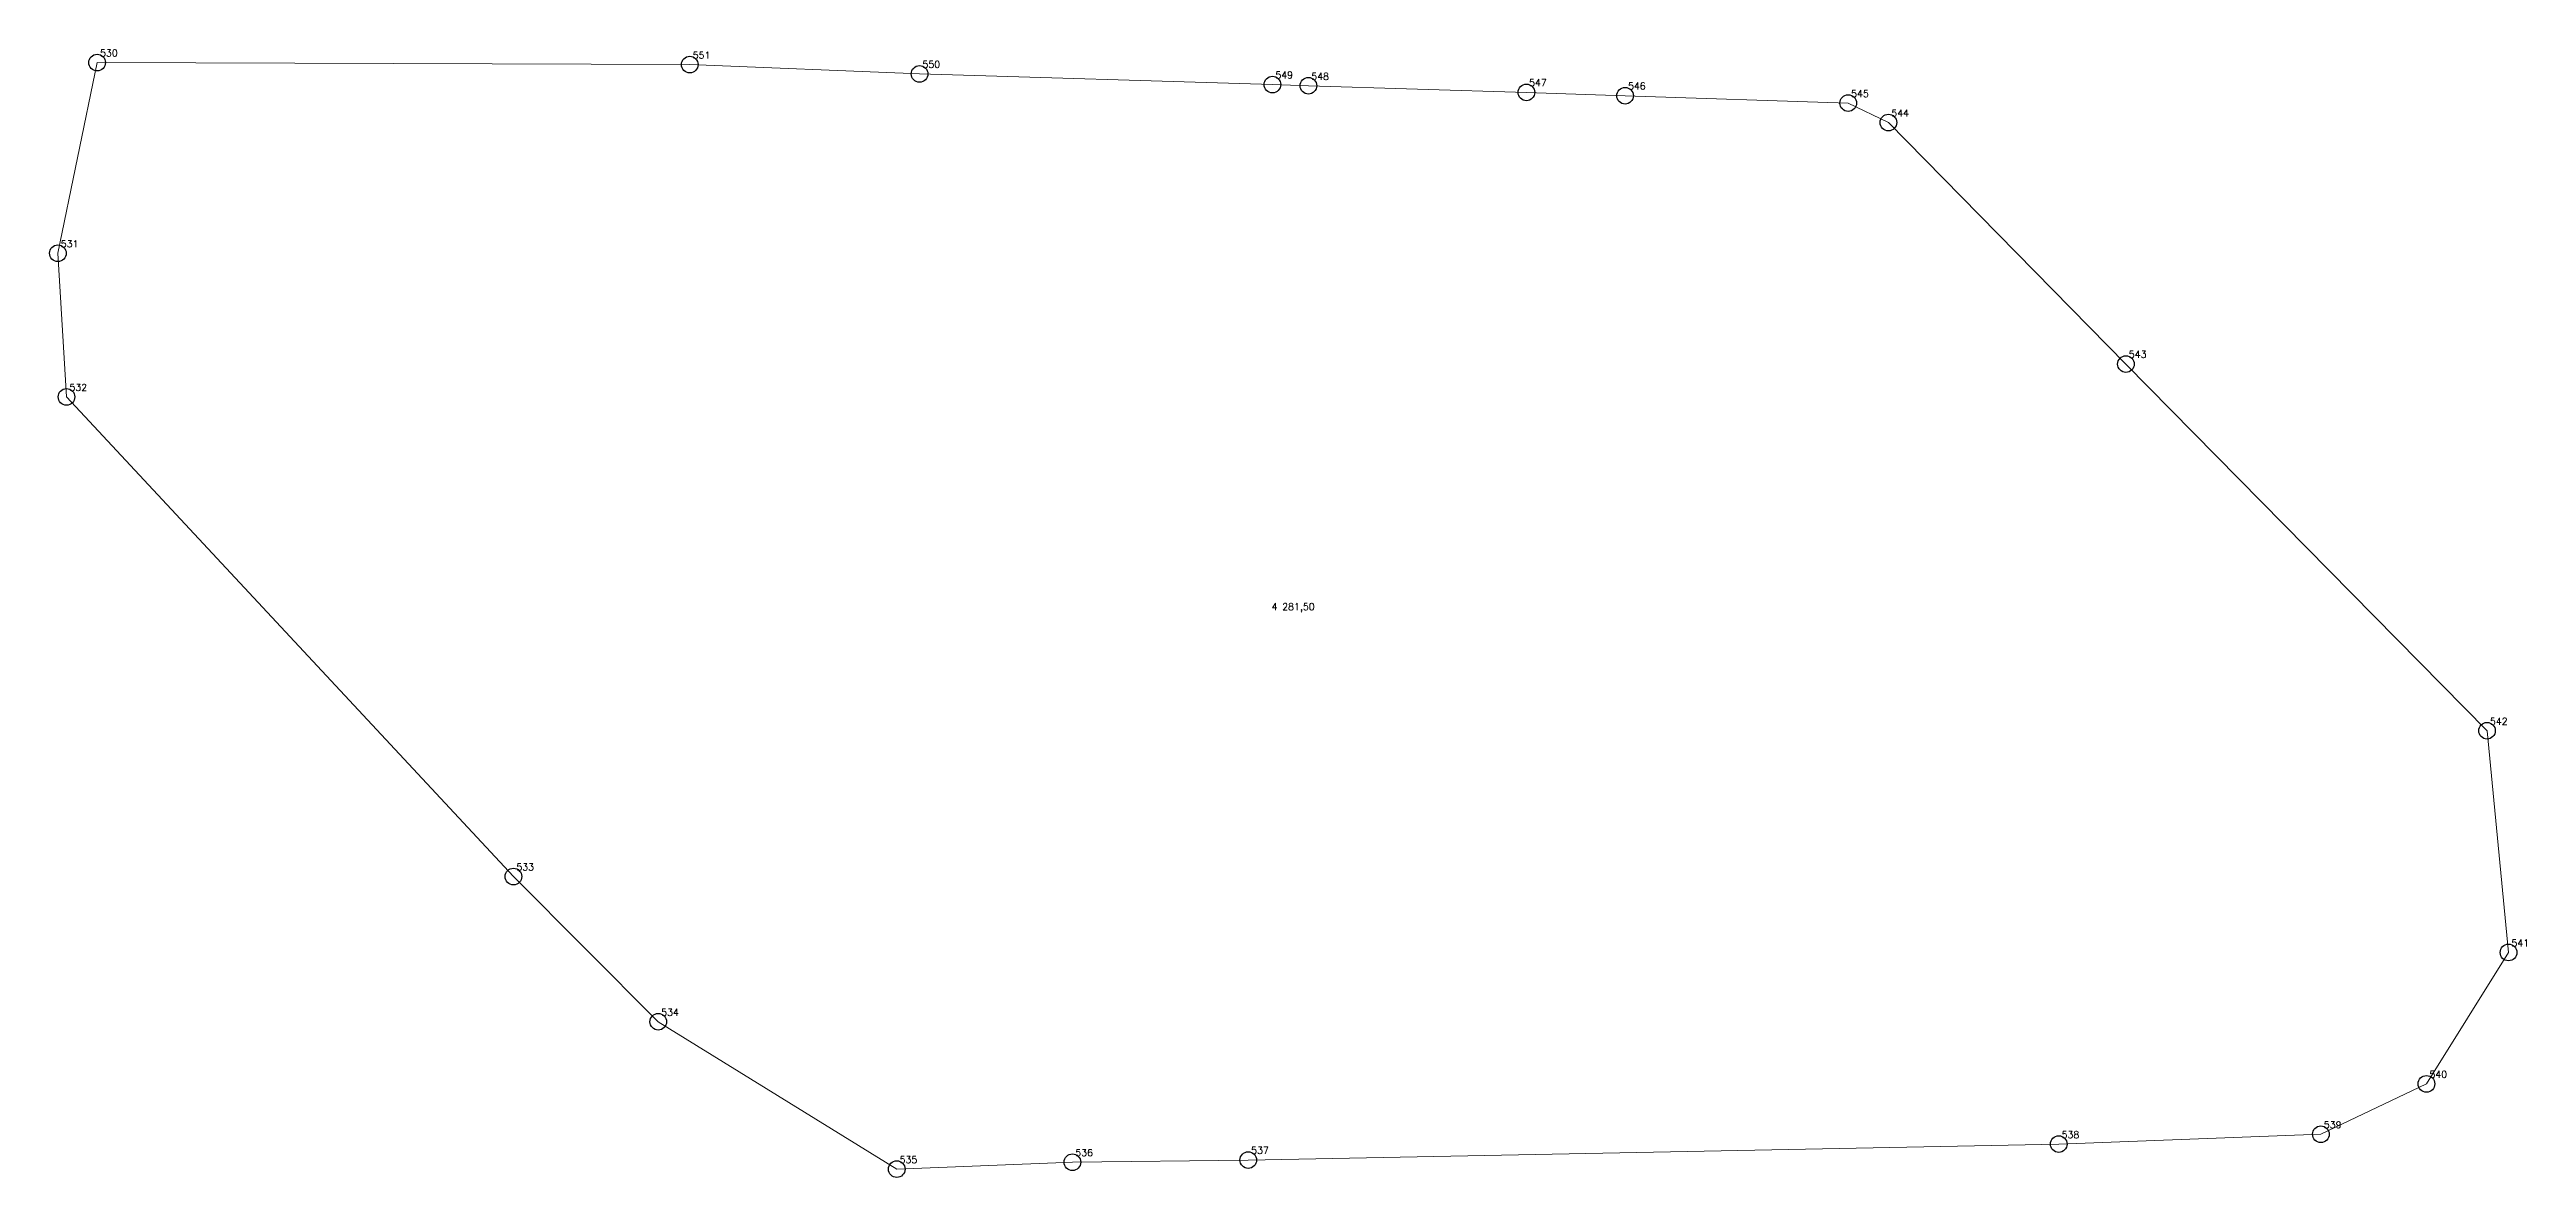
# Model space of a CAD drawing. Extents: x 1392715 to 1399949, y 356205 to 360837.
# Drawn here: x 1392715.1 to 1392826.8, y 356205.4 to 356256.2 of the extents above; entities that cross this region are included whole.
import ezdxf

# ---------------------------------------------------------------- set-up
doc = ezdxf.new("R2010")
doc.units = 0
doc.header["$PDMODE"] = 33
doc.header["$PDSIZE"] = 0.75
doc.layers.add('10 - ценные фрагменты благоустройства', color=7, linetype='Continuous')
doc.styles.get("Standard").update_dxf_attribs({"font": 'simplex.shx'})

msp = doc.modelspace()

# ---------------------------------------------------------------- texts
at = {"layer": '10 - ценные фрагменты благоустройства', "color": 7}
for s, p in [('530', (1392717.41, 356255.94)), ('551', (1392744.13, 356255.84)), ('550', (1392754.49, 356255.43)), ('549', (1392770.4, 356254.95)), ('548', (1392772.02, 356254.89)), ('547', (1392781.84, 356254.6)), ('546', (1392786.3, 356254.45)), ('545', (1392796.36, 356254.11)), ('544', (1392798.17, 356253.23)), ('531', (1392715.64, 356247.34)), ('543', (1392808.88, 356242.36)), ('532', (1392716.03, 356240.87)), ('4 281,50', (1392770.23, 356230.99)), ('542', (1392825.16, 356225.83)), ('533', (1392736.18, 356219.27)), ('541', (1392826.13, 356215.84)), ('534', (1392742.71, 356212.72)), ('540', (1392822.43, 356209.92)), ('538', (1392805.85, 356207.21)), ('539', (1392817.67, 356207.65)), ('535', (1392753.46, 356206.08)), ('536', (1392761.38, 356206.39)), ('537', (1392769.31, 356206.5))]:
    msp.add_text(s, height=0.311, dxfattribs=at).set_placement(p)

# ---------------------------------------------------------------- linework, layer by layer
at = {"layer": '10 - ценные фрагменты благоустройства', "color": 7, "lineweight": 20}
msp.add_lwpolyline([(1392717.28, 356255.66), (1392744, 356255.57), (1392754.36, 356255.15), (1392770.27, 356254.67), (1392771.89, 356254.62), (1392781.72, 356254.32), (1392786.17, 356254.17), (1392796.23, 356253.84), (1392798.04, 356252.96), (1392808.75, 356242.08), (1392825.03, 356225.56), (1392826, 356215.57), (1392822.3, 356209.65), (1392817.54, 356207.38), (1392805.72, 356206.94), (1392769.18, 356206.22), (1392761.25, 356206.12), (1392753.33, 356205.81), (1392742.58, 356212.45), (1392736.05, 356218.99), (1392715.9, 356240.6), (1392715.51, 356247.07), (1392717.28, 356255.66)], close=True, dxfattribs=at)
at = {"layer": '10 - ценные фрагменты благоустройства'}
for p in [(1392717.28, 356255.66), (1392744, 356255.57), (1392754.36, 356255.15), (1392770.27, 356254.67), (1392771.89, 356254.62), (1392781.72, 356254.32), (1392786.17, 356254.17), (1392796.23, 356253.84), (1392798.04, 356252.96), (1392715.51, 356247.07), (1392808.75, 356242.08), (1392715.9, 356240.6), (1392825.03, 356225.56), (1392736.05, 356218.99), (1392826, 356215.57), (1392742.58, 356212.45), (1392822.3, 356209.65), (1392805.72, 356206.94), (1392817.54, 356207.38), (1392753.33, 356205.81), (1392761.25, 356206.12), (1392769.18, 356206.22)]:
    msp.add_point(p, dxfattribs=at)

msp.set_redraw_order([(e.dxf.handle, doc.entitydb.next_handle()) for e in msp.query("TEXT MTEXT ATTDEF DIMENSION ARC_DIMENSION")])  # texts and dimensions are drawn at this point

doc.saveas('drawing.dxf')
